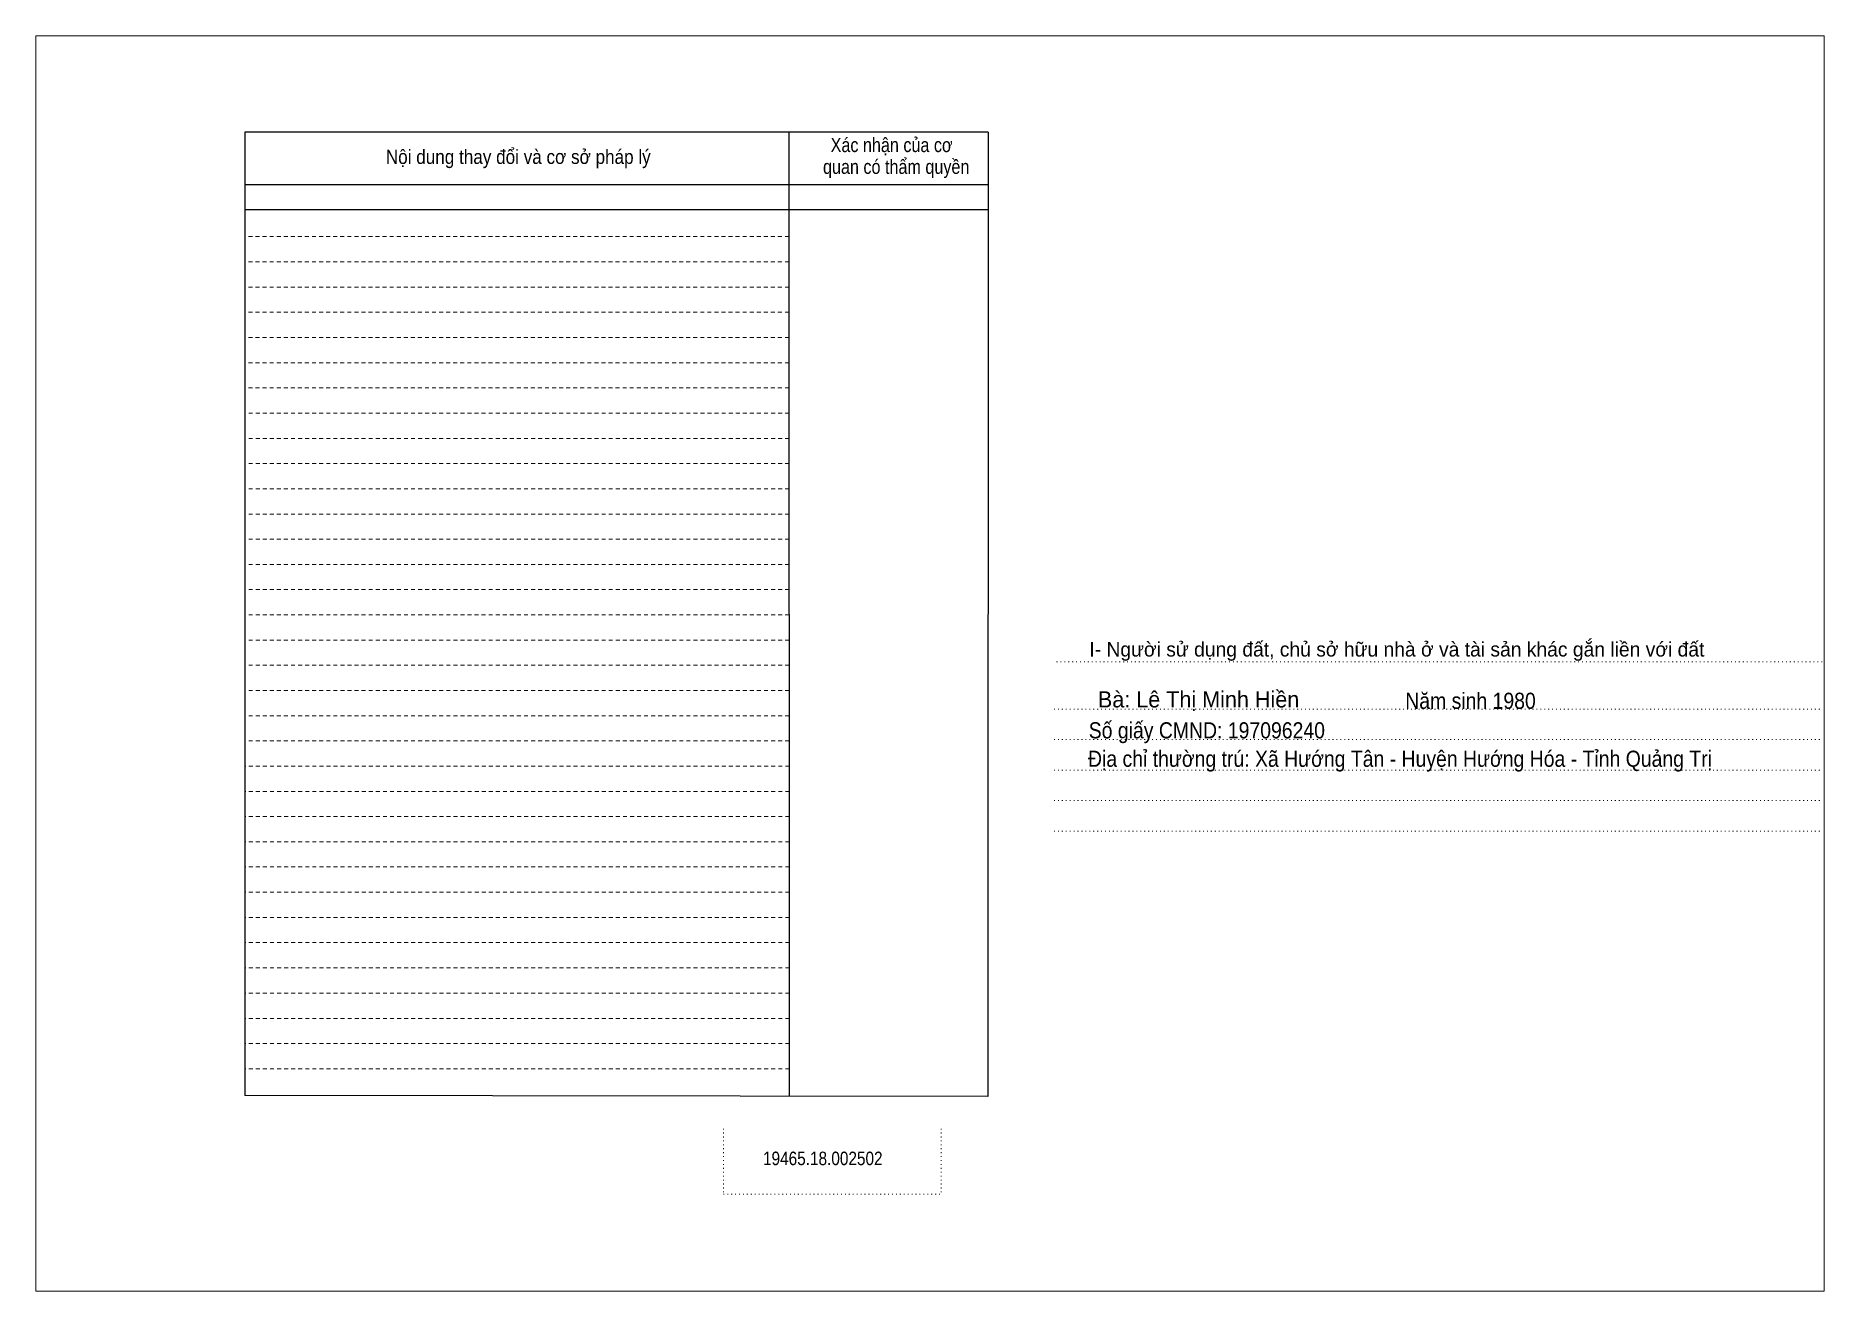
# Model space of a CAD drawing. Header units: metres. Extents: x 547898 to 549050, y 1838589 to 1839130.
# Drawn here: x 548211.1 to 548621.5, y 1838841.1 to 1839129.1 of the extents above; entities that cross this region are included whole.
import ezdxf
from ezdxf.enums import TextEntityAlignment as Align

# ---------------------------------------------------------------- set-up
doc = ezdxf.new("R2010")
doc.units = ezdxf.units.M
doc.header["$LTSCALE"] = 0.6
doc.linetypes.add('DOTTED', pattern=[1.5, 0.3, -1.2])
doc.linetypes.add('SHORT_DASHED', pattern=[2.7, 1.5, -1.2])
for name, color, linetype, lineweight in [('1', 7, 'Continuous', 13), ('18', 7, 'Continuous', 25), ('2', 7, 'Continuous', 13), ('28', 7, 'Continuous', 25)]:
    doc.layers.add(name, color=color, linetype=linetype, lineweight=lineweight)

msp = doc.modelspace()

# ---------------------------------------------------------------- texts
at = {"layer": '18', "width": 0.85}
msp.add_text('19465.18.002502', height=3.1, dxfattribs=at).set_placement((548391.72, 1838869.99), align=Align.CENTER)
at = {"layer": '2'}
for s, width, p in [('Xác nhận của cơ', 0.85, (548407.51, 1839102.39)), ('Xác nhận của cơ', 0.85, (548407.51, 1839102.39)), ('Nội dung thay đổi và cơ sở pháp lý', 0.9, (548321.84, 1839099.67)), ('Nội dung thay đổi và cơ sở pháp lý', 0.9, (548321.84, 1839099.67)), (' quan có thẩm quyền', 0.85, (548408.05, 1839097.39)), (' quan có thẩm quyền', 0.85, (548408.05, 1839097.39))]:
    msp.add_text(s, height=3.261, dxfattribs=dict(at, width=width)).set_placement(p, align=Align.CENTER)
at = {"layer": '28'}
for s, height, p in [('I- Người sử dụng đất, chủ sở hữu nhà ở và tài sản khác gắn liền với đất', 3.306, (548523.45, 1838986.67)), ('Bà: Lê Thị Minh Hiền', 3.7, (548477.95, 1838974.99))]:
    msp.add_text(s, height=height, dxfattribs=at).set_placement(p, align=Align.CENTER)
at = {"layer": '28', "width": 0.9}
for s, p in [('Năm sinh 1980', (548540.35, 1838974.67)), ('Số giấy CMND: 197096240', (548479.85, 1838967.89)), ('Địa chỉ thường trú: Xã Hướng Tân - Huyện Hướng Hóa - Tỉnh Quảng Trị', (548524.17, 1838961.37))]:
    msp.add_text(s, height=3.7, dxfattribs=at).set_placement(p, align=Align.CENTER)

# ---------------------------------------------------------------- linework, layer by layer
at = {"layer": '1', "linetype": 'DOTTED'}
for p, q in [((548445.36, 1838985.43), (548621.48, 1838985.43)), ((548444.8, 1838974.63), (548620.88, 1838974.63)), ((548444.8, 1838967.63), (548620.88, 1838967.63)), ((548444.8, 1838960.63), (548620.88, 1838960.63)), ((548444.8, 1838953.63), (548620.88, 1838953.63)), ((548444.8, 1838946.63), (548620.88, 1838946.63)), ((548368.92, 1838878.35), (548368.92, 1838863.35)), ((548418.88, 1838878.35), (548418.88, 1838863.35)), ((548368.92, 1838863.35), (548418.88, 1838863.35))]:
    msp.add_line(p, q, dxfattribs=at)
at = {"layer": '1'}
for points in [[(548211.12, 1838841.07), (548621.52, 1838841.07), (548621.52, 1839129.07), (548211.12, 1839129.07)], [(548211.12, 1839129.07), (548621.52, 1839129.07), (548621.52, 1838841.07), (548211.12, 1838841.07)], [(548211.12, 1838841.07), (548621.52, 1838841.07), (548621.52, 1839129.07), (548211.12, 1839129.07)]]:
    msp.add_lwpolyline(points, close=True, dxfattribs=at)
at = {"layer": '2', "lineweight": 25}
for p, q in [((548429.64, 1839106.99), (548259.12, 1839106.99)), ((548259.12, 1839106.99), (548259.12, 1838885.95)), ((548383.96, 1839106.99), (548384.04, 1838885.79)), ((548429.64, 1839094.91), (548259.32, 1839094.91)), ((548429.64, 1839089.15), (548259.32, 1839089.15))]:
    msp.add_line(p, q, dxfattribs=at)
at = {"layer": '2', "linetype": 'SHORT_DASHED'}
for p, q in [((548383.96, 1839082.99), (548259.08, 1839082.99)), ((548383.96, 1839077.23), (548259.08, 1839077.23)), ((548383.96, 1839077.23), (548259.12, 1839077.23)), ((548383.96, 1839071.43), (548259.12, 1839071.43)), ((548383.96, 1839065.63), (548259.12, 1839065.63)), ((548383.96, 1839059.87), (548259.12, 1839059.87)), ((548383.96, 1839054.07), (548259.12, 1839054.07)), ((548383.96, 1839048.31), (548259.12, 1839048.31)), ((548384, 1839042.51), (548259.12, 1839042.51)), ((548384, 1839036.71), (548259.12, 1839036.71)), ((548384, 1839030.95), (548259.12, 1839030.95)), ((548384, 1839025.15), (548259.12, 1839025.15)), ((548384, 1839019.35), (548259.12, 1839019.35)), ((548384, 1839013.59), (548259.12, 1839013.59)), ((548384, 1839007.79), (548259.12, 1839007.79)), ((548384, 1839002.03), (548259.12, 1839002.03)), ((548384, 1838996.23), (548259.12, 1838996.23)), ((548384, 1838990.43), (548259.12, 1838990.43)), ((548384, 1838984.67), (548259.12, 1838984.67)), ((548384, 1838978.87), (548259.12, 1838978.87)), ((548384, 1838973.07), (548259.12, 1838973.07)), ((548384, 1838967.31), (548259.12, 1838967.31)), ((548384.04, 1838961.51), (548259.12, 1838961.51)), ((548384.04, 1838955.71), (548259.12, 1838955.71)), ((548384.04, 1838949.95), (548259.12, 1838949.95)), ((548384.04, 1838944.15), (548259.12, 1838944.15)), ((548384.04, 1838938.39), (548259.12, 1838938.39)), ((548384.04, 1838932.59), (548259.12, 1838932.59)), ((548384.04, 1838926.79), (548259.12, 1838926.79)), ((548384.04, 1838921.03), (548259.12, 1838921.03)), ((548384.04, 1838915.23), (548259.12, 1838915.23)), ((548384.04, 1838909.43), (548259.12, 1838909.43)), ((548384.04, 1838903.67), (548259.12, 1838903.67)), ((548384.04, 1838897.87), (548259.12, 1838897.87)), ((548384.04, 1838892.11), (548259.12, 1838892.11))]:
    msp.add_line(p, q, dxfattribs=at)
at = {"layer": '2', "lineweight": 25}
msp.add_lwpolyline([(548429.64, 1839106.99), (548429.56, 1838885.71), (548259.12, 1838885.95)], dxfattribs=at)

msp.set_redraw_order([(e.dxf.handle, doc.entitydb.next_handle()) for e in msp.query("TEXT MTEXT ATTDEF DIMENSION ARC_DIMENSION")])  # texts and dimensions are drawn at this point

doc.saveas('drawing.dxf')
